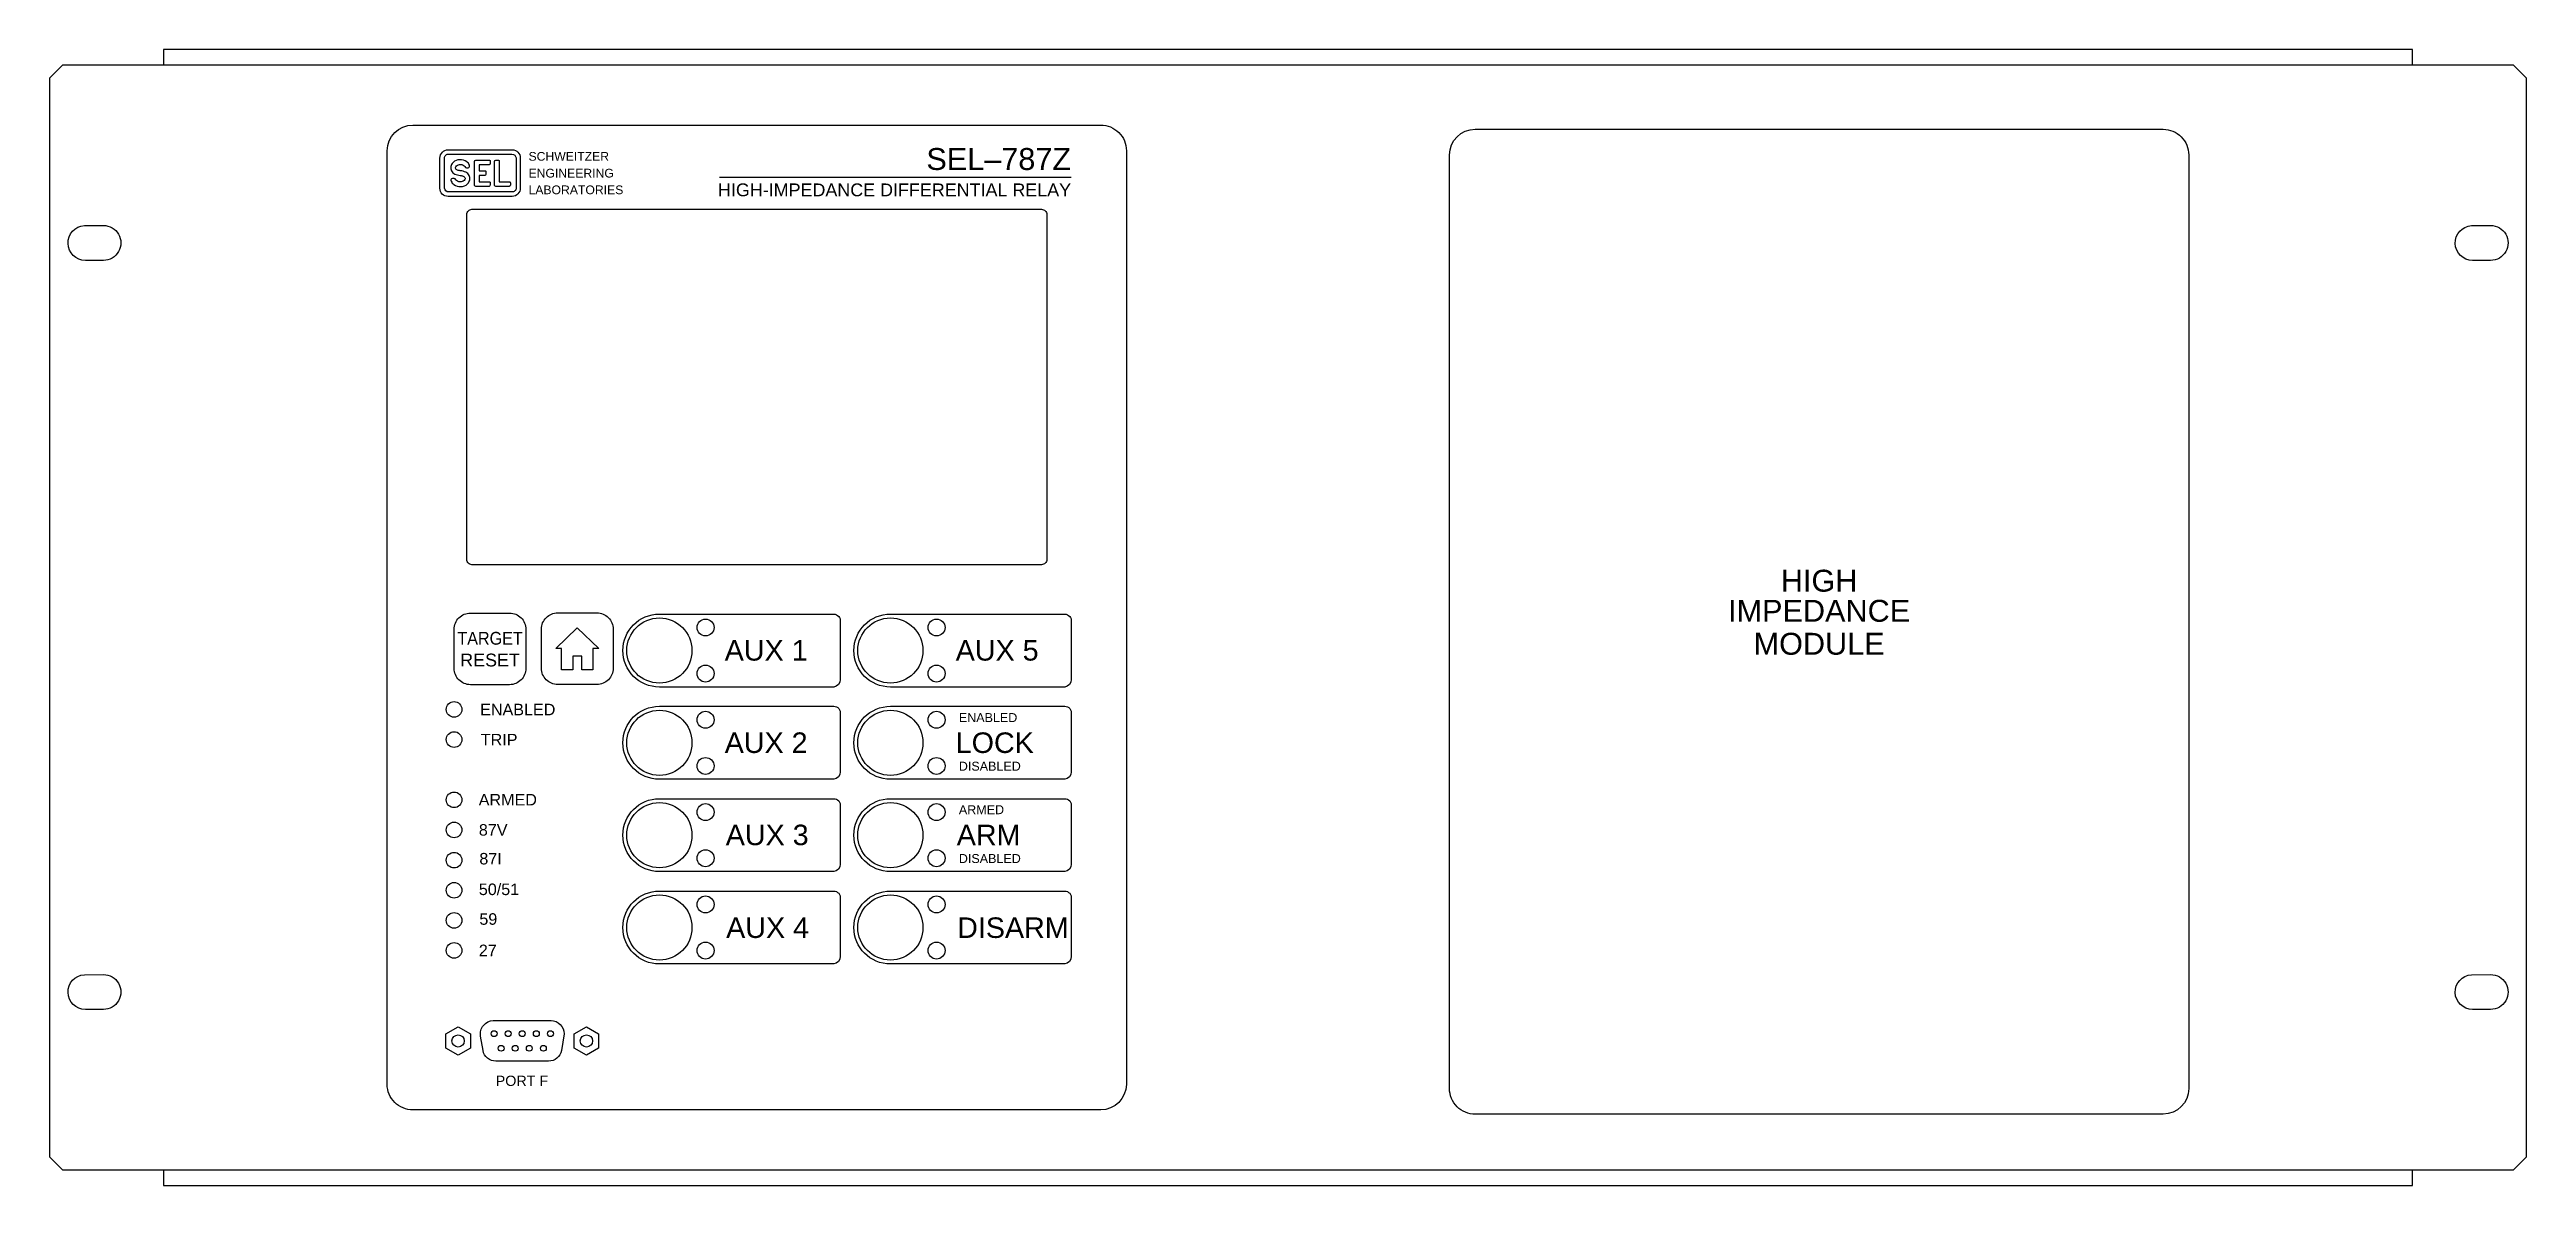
# Model space of a CAD drawing. Extents: x 0.5 to 35.5, y 0.5 to 23.5.
# Drawn here: x 1.7 to 20.7, y 5.46 to 14.18 of the extents above; entities that cross this region are included whole.
import ezdxf
from ezdxf.enums import TextEntityAlignment as Align

# ---------------------------------------------------------------- set-up
doc = ezdxf.new("R2010")
doc.units = 0
doc.header["$MEASUREMENT"] = 0
doc.layers.add('5_02__2__19IN_BEZEL_MOUNT', color=7, linetype='CONTINUOUS')
doc.layers.add('6_00______DWG_', color=7, linetype='CONTINUOUS')
doc.styles.add('ARIAL', font='arial.ttf')

msp = doc.modelspace()

# ---------------------------------------------------------------- texts
at = {"layer": '5_02__2__19IN_BEZEL_MOUNT', "style": 'ARIAL'}
for s, p in [('HIGH', (15.278, 10.019)), ('IMPEDANCE', (15.278, 9.788)), ('MODULE', (15.278, 9.535))]:
    msp.add_text(s, height=0.1682, dxfattribs=at).set_placement(p, align=Align.CENTER)
at = {"layer": '6_00______DWG_', "style": 'ARIAL'}
for s, height, p in [('SCHWEITZER', 0.0669, (5.378, 13.327)), ('ENGINEERING', 0.06693, (5.378, 13.198)), ('LABORATORIES', 0.06693, (5.378, 13.07)), ('AUX 1', 0.1575, (6.883, 9.49)), ('AUX 5', 0.1575, (8.655, 9.49)), ('ENABLED', 0.0885, (5.007, 9.07)), ('AUX 2', 0.1575, (6.883, 8.781)), ('LOCK', 0.1575, (8.655, 8.781)), ('ENABLED', 0.0688, (8.679, 9.018)), ('TRIP', 0.0885, (5.012, 8.839)), ('DISABLED', 0.0688, (8.679, 8.645)), ('ARMED', 0.0885, (4.996, 8.378)), ('ARMED', 0.0688, (8.679, 8.311)), ('87V', 0.0885, (4.997, 8.146)), ('AUX 3', 0.1575, (6.891, 8.073)), ('ARM', 0.1575, (8.663, 8.073)), ('87I', 0.0885, (5.001, 7.925)), ('DISABLED', 0.0688, (8.679, 7.936)), ('50/51', 0.0885, (4.997, 7.69)), ('59', 0.0885, (5.001, 7.462)), ('AUX 4', 0.1575, (6.894, 7.361)), ('DISARM', 0.1575, (8.666, 7.361)), ('27', 0.0885, (4.997, 7.221)), ('PORT F', 0.0787, (5.126, 6.225))]:
    msp.add_text(s, height=height, dxfattribs=at).set_placement(p)
for s, height, p in [('SEL–787Z', 0.1682, (9.54, 13.256)), ('HIGH-IMPEDANCE DIFFERENTIAL RELAY', 0.0983, (9.54, 13.054))]:
    msp.add_text(s, height=height, dxfattribs=at).set_placement(p, align=Align.RIGHT)
at = {"layer": '6_00______DWG_', "style": 'ARIAL', "width": 0.9}
msp.add_text('TARGET', height=0.0983, dxfattribs=at).set_placement((5.083, 9.612), align=Align.CENTER)
at = {"layer": '6_00______DWG_', "style": 'ARIAL'}
msp.add_text('RESET', height=0.0983, dxfattribs=at).set_placement((5.083, 9.445), align=Align.CENTER)

# ---------------------------------------------------------------- linework, layer by layer
at = {"layer": '5_02__2__19IN_BEZEL_MOUNT'}
msp.add_lwpolyline([(1.804, 14.061), (1.704, 13.961), (1.704, 5.681), (1.804, 5.581), (20.604, 5.581), (20.704, 5.681), (20.704, 13.961), (20.604, 14.061)], close=True, dxfattribs=at)
for points in [[(19.829, 14.061), (19.829, 14.181), (2.579, 14.181), (2.579, 14.061)], [(2.579, 5.581), (2.579, 5.461), (19.829, 5.461), (19.829, 5.581)]]:
    msp.add_lwpolyline(points, dxfattribs=at)
for points in [[(12.64, 13.568), (17.917, 13.568, -0.414214), (18.113, 13.372), (18.113, 6.205, -0.414213), (17.917, 6.008), (12.64, 6.008, -0.414214), (12.443, 6.205), (12.443, 13.372, -0.414213)], [(1.971, 12.829), (2.117, 12.83, -1.001784), (2.117, 12.562), (1.979, 12.562, -0.969277)], [(20.282, 12.829), (20.429, 12.83, -1.001784), (20.429, 12.562), (20.291, 12.562, -0.969277)], [(1.971, 7.079), (2.117, 7.08, -1.001784), (2.117, 6.812), (1.979, 6.812, -0.969277)], [(20.282, 7.079), (20.429, 7.08, -1.001784), (20.429, 6.812), (20.291, 6.812, -0.969277)]]:
    msp.add_lwpolyline(points, format="xyb", close=True, dxfattribs=at)
at = {"layer": '6_00______DWG_'}
for points in [[(4.491, 13.601), (9.767, 13.601, -0.414214), (9.964, 13.404), (9.964, 6.237, -0.414213), (9.767, 6.041), (4.491, 6.041, -0.414214), (4.294, 6.237), (4.294, 13.404, -0.414213)], [(4.761, 13.411), (5.253, 13.411, -0.41811), (5.315, 13.348), (5.315, 13.117, -0.404471), (5.253, 13.053), (4.761, 13.053, -0.41811), (4.699, 13.116), (4.699, 13.347, -0.404471)], [(4.766, 13.378), (5.25, 13.378, -0.378768), (5.283, 13.349), (5.283, 13.117, -0.441125), (5.25, 13.087), (4.766, 13.087, -0.378768), (4.734, 13.116), (4.734, 13.348, -0.441125)], [(4.851, 13.335, 0.192116), (4.799, 13.314, 0.12608), (4.782, 13.282, 0.336344), (4.812, 13.225, 0.087668), (4.854, 13.214, -0.022201), (4.867, 13.212, -0.039737), (4.876, 13.209, -0.23043), (4.891, 13.194, -0.182747), (4.89, 13.182, -0.221111), (4.861, 13.166, -0.058363), (4.844, 13.166, -0.13415), (4.825, 13.175, 0.006668), (4.815, 13.187, 0.085557), (4.813, 13.189, 0.231613), (4.788, 13.187, 0.170757), (4.783, 13.181, 0.118457), (4.785, 13.171, 0.153081), (4.806, 13.144, 0.186266), (4.858, 13.128, 0.192116), (4.911, 13.149, 0.12608), (4.927, 13.181, 0.336344), (4.898, 13.238, 0.087668), (4.855, 13.25, -0.022201), (4.843, 13.252, -0.039737), (4.834, 13.254, -0.23043), (4.818, 13.269, -0.182747), (4.82, 13.281, -0.221111), (4.848, 13.297, -0.058363), (4.866, 13.297, -0.13415), (4.884, 13.288, 0.006668), (4.894, 13.276, 0.085557), (4.896, 13.274, 0.231613), (4.921, 13.276, 0.170757), (4.926, 13.282, 0.118457), (4.925, 13.292, 0.153081), (4.904, 13.319, 0.186266)], [(4.973, 13.332), (5.076, 13.332, -0.424366), (5.085, 13.322), (5.085, 13.306, -0.404134), (5.076, 13.296), (4.999, 13.296), (4.999, 13.249), (5.044, 13.249, -0.477137), (5.051, 13.241), (5.051, 13.221, -0.353971), (5.044, 13.213), (4.999, 13.213), (4.999, 13.166), (5.076, 13.166, -0.424366), (5.085, 13.156), (5.085, 13.14, -0.404134), (5.076, 13.13), (4.973, 13.13, -0.432614), (4.963, 13.14), (4.963, 13.322, -0.396049)], [(5.127, 13.332), (5.145, 13.332, -0.432614), (5.154, 13.322), (5.154, 13.166), (5.23, 13.166, -0.424366), (5.239, 13.156), (5.239, 13.14, -0.404134), (5.23, 13.13), (5.127, 13.13, -0.432614), (5.117, 13.14), (5.117, 13.322, -0.396049)], [(4.944, 12.954), (9.314, 12.954, -0.414214), (9.354, 12.915), (9.354, 10.266, -0.414214), (9.314, 10.226), (4.944, 10.226, -0.414214), (4.905, 10.266), (4.905, 12.915, -0.414214)], [(4.933, 9.855), (5.233, 9.855, -0.414214), (5.358, 9.73), (5.358, 9.43, -0.414214), (5.233, 9.305), (4.933, 9.305, -0.414214), (4.808, 9.43), (4.808, 9.73, -0.414214)], [(5.602, 9.856), (5.902, 9.856, -0.414214), (6.027, 9.731), (6.027, 9.431, -0.414214), (5.902, 9.306), (5.602, 9.306, -0.414214), (5.477, 9.431), (5.477, 9.731, -0.414214)], [(6.382, 9.847), (7.719, 9.847, -0.460086), (7.769, 9.789), (7.769, 9.345, -0.369778), (7.719, 9.287), (6.382, 9.287, -0.999996)], [(8.154, 9.847), (9.491, 9.847, -0.460086), (9.541, 9.789), (9.541, 9.345, -0.369778), (9.491, 9.287), (8.154, 9.287, -0.999996)], [(6.382, 9.139), (7.719, 9.139, -0.460086), (7.769, 9.08), (7.769, 8.637, -0.369778), (7.719, 8.579), (6.382, 8.579, -0.999996)], [(8.154, 9.139), (9.491, 9.139, -0.460086), (9.541, 9.08), (9.541, 8.637, -0.369778), (9.491, 8.579), (8.154, 8.579, -0.999996)], [(6.382, 8.43), (7.719, 8.43, -0.460086), (7.769, 8.372), (7.769, 7.928, -0.369778), (7.719, 7.87), (6.382, 7.87, -0.999996)], [(8.154, 8.43), (9.491, 8.43, -0.460086), (9.541, 8.372), (9.541, 7.928, -0.369778), (9.491, 7.87), (8.154, 7.87, -0.999996)], [(6.382, 7.721), (7.719, 7.721, -0.460086), (7.769, 7.663), (7.769, 7.22, -0.369778), (7.719, 7.161), (6.382, 7.161, -0.999996)], [(8.154, 7.721), (9.491, 7.721, -0.460086), (9.541, 7.663), (9.541, 7.22, -0.369778), (9.491, 7.161), (8.154, 7.161, -0.999996)], [(5.108, 6.726), (5.551, 6.726, -0.414214), (5.651, 6.626), (5.63, 6.497, -0.370597), (5.532, 6.415), (5.128, 6.415, -0.36397), (5.029, 6.497), (5.01, 6.608, -0.466307)]]:
    msp.add_lwpolyline(points, format="xyb", close=True, dxfattribs=at)
msp.add_lwpolyline([(9.54, 13.198), (6.842, 13.198)], dxfattribs=at)
for points in [[(5.588, 9.583), (5.752, 9.741), (5.917, 9.583), (5.872, 9.583), (5.872, 9.42), (5.786, 9.42), (5.786, 9.525), (5.718, 9.525), (5.718, 9.42), (5.632, 9.42), (5.632, 9.583)], [(4.838, 6.679), (4.932, 6.625), (4.932, 6.516), (4.838, 6.462), (4.744, 6.516), (4.744, 6.625)], [(5.822, 6.679), (5.916, 6.625), (5.916, 6.516), (5.822, 6.462), (5.728, 6.516), (5.728, 6.625)]]:
    msp.add_lwpolyline(points, close=True, dxfattribs=at)
for centre, radius in [((6.382, 9.567), 0.25), ((6.736, 9.744), 0.065), ((8.154, 9.567), 0.25), ((8.508, 9.744), 0.065), ((6.736, 9.39), 0.065), ((8.508, 9.39), 0.065), ((4.807, 9.115), 0.06), ((4.807, 8.884), 0.06), ((6.382, 8.859), 0.25), ((6.736, 9.036), 0.065), ((8.154, 8.859), 0.25), ((8.508, 9.036), 0.065), ((6.736, 8.681), 0.065), ((8.508, 8.681), 0.065), ((4.807, 8.421), 0.06), ((6.382, 8.15), 0.25), ((6.736, 8.327), 0.065), ((8.154, 8.15), 0.25), ((8.508, 8.327), 0.065), ((4.807, 8.19), 0.06), ((4.807, 7.958), 0.06), ((6.736, 7.973), 0.065), ((8.508, 7.973), 0.065), ((4.807, 7.727), 0.06), ((6.382, 7.441), 0.25), ((6.736, 7.618), 0.065), ((8.154, 7.441), 0.25), ((8.508, 7.618), 0.065), ((4.807, 7.496), 0.06), ((4.807, 7.265), 0.06), ((6.736, 7.264), 0.065), ((8.508, 7.264), 0.065), ((4.838, 6.57), 0.047), ((5.114, 6.626), 0.0225), ((5.168, 6.514), 0.0225), ((5.222, 6.626), 0.0225), ((5.276, 6.514), 0.0225), ((5.33, 6.626), 0.0225), ((5.384, 6.514), 0.0225), ((5.438, 6.626), 0.0225), ((5.492, 6.514), 0.0225), ((5.546, 6.626), 0.0225), ((5.822, 6.57), 0.047)]:
    msp.add_circle(centre, radius, dxfattribs=at)

msp.set_redraw_order([(e.dxf.handle, doc.entitydb.next_handle()) for e in msp.query("TEXT MTEXT ATTDEF DIMENSION ARC_DIMENSION")])  # texts and dimensions are drawn at this point

doc.saveas('drawing.dxf')
